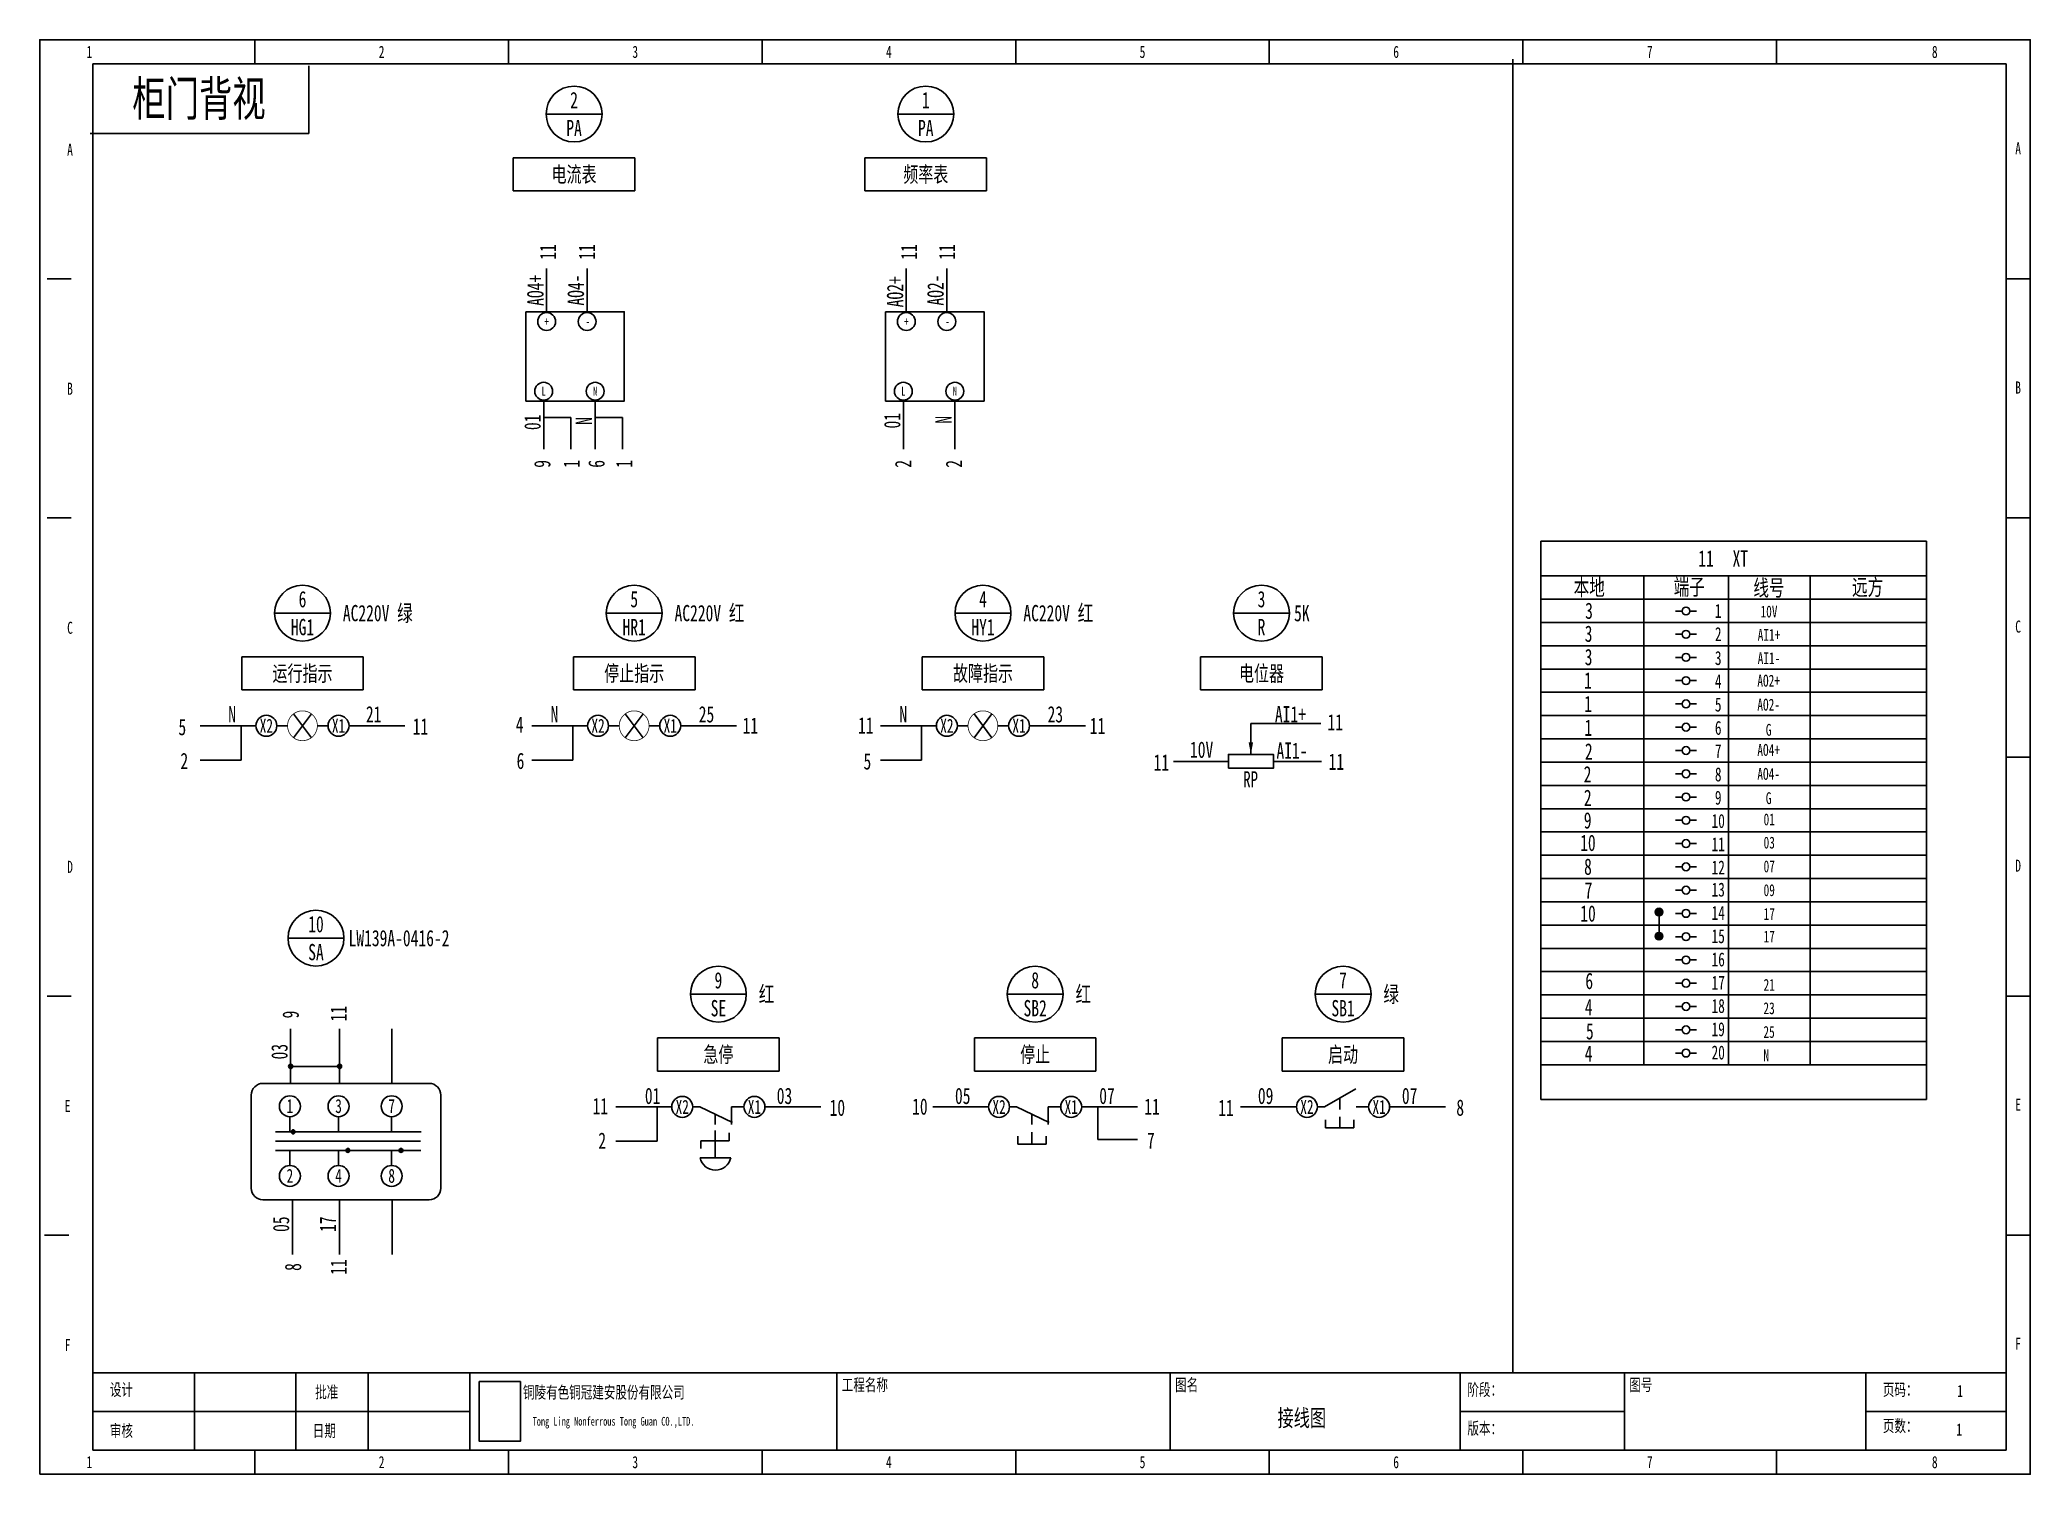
# Model space of a CAD drawing. Header units: millimetres. Extents: x 401220 to 2750366, y -101310 to 943175.
# Drawn here: x 1319143 to 1379762, y 442864 to 486563 of the extents above; entities that cross this region are included whole.
import ezdxf
from ezdxf.enums import TextEntityAlignment as Align

# ---------------------------------------------------------------- set-up
doc = ezdxf.new("R2010")
doc.units = ezdxf.units.MM
doc.linetypes.add('事故照明', pattern=[800, 600, 0, -200, 0])
doc.layers.add('_0', color=7, linetype='Continuous', lineweight=25)
doc.layers.add('BORDER', color=7, linetype='Continuous')
doc.layers.add('TEXT', color=4, linetype='Continuous')
doc.styles.add('IDQSTYLE', font='NSimSun.ttf', dxfattribs={"width": 0.7})
doc.styles.add('标准', font='NSimSun.ttf', dxfattribs={"width": 0.667})

msp = doc.modelspace()

# ---------------------------------------------------------------- texts
at = {"style": 'IDQSTYLE', "width": 0.7}
for s, p in [('1', (1320651.46956, 485900.61949)), ('2', (1329553.02168, 485900.61949)), ('3', (1337277.50907, 485900.61949)), ('4', (1345001.99645, 485900.61949)), ('5', (1352726.48383, 485900.61949)), ('6', (1360450.97121, 485900.61949)), ('7', (1368175.45859, 485900.61949)), ('8', (1376856.31107, 485900.61949)), ('A', (1320062.93719, 482921.17436)), ('A', (1379394.35693, 482957.95763)), ('B', (1320062.93719, 475638.08625)), ('B', (1379394.35693, 475674.86953)), ('C', (1320062.93719, 468354.99815)), ('C', (1379394.35693, 468391.78143)), ('D', (1320062.93719, 461071.91005)), ('D', (1379394.35693, 461108.69332)), ('E', (1319989.37064, 453788.82195)), ('E', (1379394.35693, 453825.60522)), ('F', (1319989.37064, 446505.73385)), ('F', (1379394.35693, 446542.51712)), ('1', (1320651.46956, 442937.75634)), ('2', (1329553.02168, 442937.75634)), ('3', (1337277.50907, 442937.75634)), ('4', (1345001.99645, 442937.75634)), ('5', (1352726.48383, 442937.75634)), ('6', (1360450.97121, 442937.75634)), ('7', (1368175.45859, 442937.75634)), ('8', (1376856.31107, 442937.75634))]:
    msp.add_text(s, height=368.5684, dxfattribs=at).set_placement(p, align=Align.BOTTOM_CENTER)
msp.add_text('柜门背视', height=1063.644581, dxfattribs=at).set_placement((1323992.30748, 484790.98606), align=Align.MIDDLE)
for s, height, p in [('2', 496.36747, (1335414.62609, 484726.52037)), ('1', 496.36747, (1346126.55437, 484726.52037)), ('PA', 496.367471, (1335414.62609, 483875.6047)), ('PA', 496.367471, (1346126.55437, 483875.6047)), ('电流表', 478.640062, (1335414.62609, 482464.68958)), ('频率表', 478.640062, (1346126.55437, 482464.68958)), ('+', 272.16, (1334578.48471, 477979.00211)), ('-', 272.16, (1335833.26203, 477979.00211)), ('+', 272.16, (1345533.31134, 477979.00211)), ('-', 272.16, (1346788.08866, 477979.00211)), ('L', 272.16, (1334489.24047, 475856.15411)), ('N', 272.16, (1336057.8645, 475856.15411)), ('L', 272.16, (1345444.0671, 475856.15411)), ('N', 272.16, (1347012.69113, 475856.15411)), ('XT', 496.367471, (1370933.44346, 470761.09862)), ('11', 496.367471, (1369891.00126, 470763.11909)), ('6', 496.36747, (1327144.13155, 469522.28771)), ('5', 496.36747, (1337245.91747, 469522.28771)), ('4', 496.36747, (1347868.9174, 469522.28771)), ('3', 496.36747, (1356350.0176, 469522.28771)), ('3', 496.36747, (1366325.43448, 469169.27238)), ('1', 425.45783, (1370260.52634, 469165.63166)), ('10V', 361.4625, (1371807.30966, 469146.32055)), ('HG1', 496.367471, (1327144.13155, 468671.37205)), ('HR1', 496.367471, (1337245.91747, 468671.37205)), ('HY1', 496.367471, (1347868.9174, 468671.37205)), ('R', 496.36747, (1356350.0176, 468671.37205)), ('3', 496.36747, (1366313.26413, 468469.80079)), ('2', 425.45783, (1370260.52636, 468456.53527)), ('AI1+', 361.4625, (1371807.30966, 468435.15109)), ('3', 496.36747, (1366313.26413, 467758.16423)), ('运行指示', 478.640062, (1327144.13155, 467260.45692)), ('停止指示', 478.640062, (1337245.91747, 467261.52595)), ('故障指示', 478.640062, (1347868.9174, 467261.52595)), ('电位器', 478.640062, (1356350.0176, 467260.45692)), ('3', 425.45783, (1370260.52585, 467728.96206)), ('AI1-', 361.4625, (1371807.30966, 467723.98163)), ('1', 496.36747, (1366295.02984, 467047.06803)), ('4', 425.45783, (1370260.52587, 467019.86567)), ('AO2+', 361.4625, (1371796.43379, 467038.08875)), ('1', 496.36747, (1366299.85969, 466332.64613)), ('5', 425.45783, (1370260.52588, 466310.76929)), ('@N421', 0.141819, (1370578.89534, 466329.24619)), ('AO2-', 361.4625, (1371796.43379, 466308.17799)), ('5', 496.36747, (1323483.55429, 465625.19188)), ('X2', 425.457833, (1326043.61429, 465664.8033)), ('X1', 425.457833, (1328241.8131, 465664.8033)), ('11', 496.367471, (1330735.82223, 465643.94738)), ('4', 496.36747, (1333756.4429, 465700.38607)), ('X2', 425.457833, (1336145.40022, 465664.8033)), ('X1', 425.457833, (1338343.59902, 465664.8033)), ('11', 496.367471, (1340785.3114, 465670.47897)), ('11', 496.367471, (1344299.21596, 465676.53623)), ('X2', 425.457833, (1346768.40014, 465664.8033)), ('X1', 425.457833, (1348966.59894, 465664.8033)), ('11', 496.367471, (1351356.1347, 465662.49203)), ('11', 496.367471, (1358596.53156, 465770.25144)), ('1', 496.36747, (1366304.85911, 465605.92407)), ('6', 425.45783, (1370260.5259, 465601.6729)), ('G', 361.4625, (1371796.43379, 465541.7717)), ('2', 496.36747, (1366318.62118, 464883.10321)), ('7', 425.45783, (1370260.52592, 464892.57651)), ('AO4+', 361.4625, (1371796.43379, 464929.13001)), ('2', 496.36747, (1323544.07577, 464593.1165)), ('6', 496.36747, (1333782.41596, 464596.57471)), ('5', 496.36747, (1344347.71686, 464582.33521)), ('11', 496.367471, (1353302.87688, 464548.1863)), ('11', 496.367471, (1358631.19928, 464570.61714)), ('2', 496.36747, (1366280.95599, 464186.79035)), ('8', 425.45783, (1370260.52594, 464183.48012)), ('AO4-', 361.4625, (1371796.43379, 464199.21926)), ('2', 496.36747, (1366287.23534, 463471.65816)), ('9', 425.45783, (1370260.52596, 463474.38373)), ('G', 361.4625, (1371796.43379, 463459.01351)), ('9', 496.36747, (1366285.23339, 462782.66488)), ('10', 425.457833, (1370260.52598, 462765.28735)), (' 01', 361.4625, (1371727.98991, 462812.8552)), ('10', 496.367471, (1366292.51919, 462099.07009)), ('11', 425.457833, (1370260.526, 462056.19096)), (' 03', 361.4625, (1371727.98991, 462105.99786)), ('8', 496.36747, (1366293.01694, 461373.24821)), ('12', 425.457833, (1370260.52602, 461347.09457)), (' 07', 361.4625, (1371727.98991, 461381.46949)), ('7', 496.36747, (1366310.05544, 460647.53204)), ('13', 425.457833, (1370260.526, 460674.44781)), (' 09', 361.4625, (1371727.98991, 460656.94112)), ('10', 496.367471, (1366294.98061, 459946.75791)), ('14', 425.457833, (1370260.52602, 459965.35142)), (' 17', 361.4625, (1371727.98991, 459932.41274)), ('10', 496.367471, (1327554.40004, 459621.37201)), ('SA', 496.367471, (1327554.40004, 458770.45634)), ('15', 425.457833, (1370260.526, 459256.2571)), (' 17', 361.4625, (1371727.98991, 459244.25336)), ('16', 425.457833, (1370260.52602, 458547.16071)), ('9', 496.36747, (1339810.24139, 457912.25525)), ('8', 496.36747, (1349458.07181, 457912.25525)), ('7', 496.36747, (1358835.23647, 457912.25525)), ('6', 496.36747, (1366332.37231, 457890.99918)), ('17', 425.457833, (1370260.52607, 457838.06433)), (' 21', 361.4625, (1371727.98991, 457771.63435)), ('SE', 496.367471, (1339810.24139, 457061.33958)), ('SB2', 496.367471, (1349458.07181, 457061.33958)), ('SB1', 496.367471, (1358835.23647, 457061.33958)), ('4', 496.36747, (1366317.75681, 457095.16101)), ('18', 425.457833, (1370260.52609, 457128.96794)), (' 23', 361.4625, (1371723.74942, 457059.94159)), ('5', 496.36747, (1366350.15236, 456359.66802)), ('19', 425.457833, (1370260.52607, 456419.87362)), (' 25', 361.4625, (1371723.74942, 456338.52427)), ('急停', 478.640062, (1339810.24139, 455650.42446)), ('停止', 478.640062, (1349458.07181, 455650.42446)), ('启动', 478.640062, (1358835.23647, 455650.42446)), ('4', 496.36747, (1366312.79128, 455680.10412)), ('20', 425.457833, (1370260.52609, 455710.77723)), ('N', 361.4625, (1371723.74942, 455626.23891)), ('11', 496.367471, (1336214.75068, 454080.13338)), ('X2', 425.457833, (1338709.72413, 454054.77084)), ('X1', 425.457833, (1340907.92293, 454054.77084)), ('10', 496.367471, (1343432.71423, 454029.76485)), ('10', 496.367471, (1345947.35209, 454065.03188)), ('X2', 425.457833, (1348357.55456, 454054.77084)), ('X1', 425.457833, (1350555.75336, 454054.77084)), ('11', 496.367471, (1353016.84899, 454060.83123)), ('11', 496.367471, (1355267.63119, 454026.65602)), ('X2', 425.457833, (1357734.71922, 454054.77084)), ('X1', 425.457833, (1359932.91802, 454054.77084)), ('8', 496.36747, (1362402.355, 454032.1575)), ('2', 496.36747, (1336271.6079, 453025.36012)), ('7', 496.36747, (1352981.45768, 453029.036)), ('接线图', 515.995757, (1357578.40376, 444578.18734))]:
    msp.add_text(s, height=height, dxfattribs=at).set_placement(p, align=Align.MIDDLE_CENTER)
for s, height, rotation, p in [('11', 496.367471, 89.9999984585, (1334864.90791, 480100.51466)), ('11', 496.367471, 89.9999984585, (1336050.60105, 480100.51466)), ('11', 496.367471, 89.9999984585, (1345863.29073, 480100.51466)), ('11', 496.367471, 89.9999984585, (1347021.16436, 480100.51466)), ('AO4+', 496.367471, 89.9999984585, (1334484.20438, 478930.61342)), ('AO4-', 496.367471, 89.9999984585, (1335717.2724, 478938.74758)), ('AO2+', 496.367471, 89.9999984585, (1345439.03101, 478885.66163)), ('AO2-', 496.367471, 89.9999984585, (1346672.09903, 478938.74758)), ('01', 496.367471, 89.9999984585, (1334394.96014, 474909.63835)), ('N', 496.36747, 89.9999984585, (1335963.58417, 474949.97221)), ('01', 496.367471, 89.9999984585, (1345349.78676, 474957.78749)), ('N', 496.36747, 89.9999984585, (1346918.41079, 474986.35338)), ('9', 496.36747, 89.9999984585, (1334693.02163, 473643.6729)), ('1', 496.36747, 89.9999984585, (1335585.60894, 473643.6729)), ('6', 496.36747, 89.9999984585, (1336344.23485, 473643.6729)), ('1', 496.36747, 89.9999984585, (1337186.68577, 473643.6729)), ('2', 496.36747, 89.9999984585, (1345683.82875, 473643.6729)), ('2', 496.36747, 89.9999984585, (1347232.78912, 473643.6729)), ('本地', 496.367471, 359.9999984659, (1366332.53725, 469634.50419)), ('端子', 496.367471, 359.9999984659, (1369377.86841, 469648.44619)), ('线号', 496.367471, 359.9999984659, (1371805.06587, 469620.25577)), ('远方', 496.367471, 359.9999984659, (1374812.33564, 469639.11748)), ('03', 496.367471, 89.9999984585, (1326689.04107, 455736.39248)), ('01', 496.367471, 359.9999984659, (1337807.6288, 454142.41583)), ('03', 496.367471, 359.9999984659, (1341822.64124, 454142.41583)), ('05', 496.367471, 359.9999984659, (1347251.577, 454142.41583)), ('07', 496.367471, 359.9999984659, (1351645.71417, 454142.41583)), ('09', 496.367471, 359.9999984659, (1356477.30372, 454142.41583)), ('07', 496.367471, 359.9999984659, (1360863.26904, 454142.41583)), ('05', 496.367471, 89.9999984585, (1326738.06049, 450480.82111)), ('17', 496.367471, 89.9999984585, (1328163.62473, 450480.82111))]:
    msp.add_text(s, height=height, rotation=rotation, dxfattribs=at).set_placement(p, align=Align.CENTER)
for s, height, p in [(' AC220V 绿', 496.367471, (1328136.86649, 469096.82988)), (' AC220V 红', 496.367471, (1338238.65241, 469096.82988)), (' AC220V 红', 496.367471, (1348861.65234, 469096.82988)), ('5K', 496.367471, (1357342.75254, 469096.82988)), ('LW139A-0416-2', 496.3674713, (1328547.13498, 459195.91417)), (' 红', 496.367471, (1340802.97633, 457486.79742)), (' 红', 496.367471, (1350450.80676, 457486.79742)), (' 绿', 496.367471, (1359827.97142, 457486.79742))]:
    msp.add_text(s, height=height, dxfattribs=at).set_placement(p, align=Align.MIDDLE_LEFT)
for s, height, p in [('N', 496.36747, (1325002.29092, 465766.63601)), ('21', 496.367471, (1329310.70743, 465766.63601)), ('N', 496.36747, (1334817.3024, 465766.63601)), ('25', 496.367471, (1339448.36876, 465766.63601)), ('N', 496.36747, (1345440.30233, 465766.63601)), ('23', 496.367471, (1350071.36868, 465766.63601)), ('AI1+', 496.367471, (1357232.25622, 465766.63601)), ('10V', 496.367471, (1354527.71953, 464688.59128)), ('AI1-', 496.367471, (1357279.60299, 464659.01897)), ('1', 425.45783, (1326760.02889, 453868.20734)), ('3', 425.45783, (1328241.83404, 453868.20734)), ('7', 425.45783, (1329859.13111, 453868.20734)), ('2', 425.45783, (1326760.02889, 451741.64136)), ('4', 425.45783, (1328241.83404, 451741.64136)), ('8', 425.45783, (1329859.13111, 451741.64136)), ('1', 368.5684, (1377628.75981, 445218.31928)), ('1', 368.5684, (1377599.35878, 444041.25454))]:
    msp.add_text(s, height=height, dxfattribs=at).set_placement(p, align=Align.CENTER)
for s, height, p in [('11', 496.367471, (1328241.16707, 456896.52736)), ('9', 496.36747, (1326781.48511, 456867.86783)), ('8', 496.36747, (1326854.26108, 449175.1009)), ('11', 496.367471, (1328241.16707, 449175.1009))]:
    msp.add_text(s, height=height, rotation=90, dxfattribs=at).set_placement(p, align=Align.MIDDLE_CENTER)
for s, p in [('设计', (1321276.78521, 445144.75274)), ('批准', (1327529.94166, 445071.18619)), ('工程名称', (1343567.44879, 445291.88583)), ('图名', (1353719.6322, 445291.88583)), ('阶段：', (1362621.18433, 445144.75274)), ('图号', (1367550.14294, 445291.88583)), ('页码：', (1375274.63032, 445144.75274)), ('审核', (1321276.78521, 443894.12145)), ('日期', (1327456.37511, 443894.12145)), ('版本：', (1362621.18433, 443967.68799)), ('页数：', (1375274.63032, 444041.25454))]:
    msp.add_text(s, height=368.568398, dxfattribs=at).set_placement(p, align=Align.BOTTOM_LEFT)
for s, height, p in [('铜陵有色铜冠建安股份有限公司', 368.5683979, (1333858.27021, 445544.1488)), ('Tong Ling Nonferrous Tong Guan CO.,LTD.', 265.3692465, (1334152.53639, 444608.42353))]:
    msp.add_text(s, height=height, dxfattribs=at).set_placement(p, align=Align.TOP_LEFT)
at = {"layer": 'TEXT', "color": 7, "ltscale": 100, "style": '标准', "width": 0.667}
msp.add_text('RP', height=495, dxfattribs=at).set_placement((1355796.52392, 463785.51288))

# ---------------------------------------------------------------- hatches: boundary and pattern name
msp.add_hatch(color=7).paths.add_polyline_path([(1356094.90845, 465157.90081), (1356027.44246, 464789.35291), (1355959.97648, 465157.90081)])
h = msp.add_hatch(color=256)
h.dxf.hatch_style = 1
h.paths.add_polyline_path([(1368572.99066, 459990.25757, 1), (1368342.02382, 459990.25757, 1)])
h = msp.add_hatch(color=256)
h.dxf.hatch_style = 1
h.paths.add_polyline_path([(1368572.99066, 459255.23335, 1), (1368342.02382, 459255.23335, 1)])
h = msp.add_hatch(color=256)
h.dxf.hatch_style = 1
h.paths.add_polyline_path([(1326846.43908, 455285.98039, 0.4142135624), (1326783.3214, 455349.09807), (1326783.3214, 455222.86271, 0.4142135624)])
h.paths.add_polyline_path([(1326783.3214, 455349.09807, 0.4142135624), (1326720.20372, 455285.98039, 0.4142135624), (1326783.3214, 455222.86271)])
h = msp.add_hatch(color=256)
h.dxf.hatch_style = 1
h.paths.add_polyline_path([(1328335.09281, 455285.98039, 0.4142135624), (1328271.97513, 455349.09807), (1328271.97513, 455222.86271, 0.4142135624)])
h.paths.add_polyline_path([(1328271.97513, 455349.09807, 0.4142135624), (1328208.85745, 455285.98039, 0.4142135624), (1328271.97513, 455222.86271)])
h = msp.add_hatch(color=256)
h.dxf.hatch_style = 1
h.paths.add_polyline_path([(1326920.42676, 453293.79193, 1), (1326797.40407, 453293.79193)])
h.paths.add_polyline_path([(1326797.40407, 453293.79193, 1), (1326920.42676, 453293.79193)])
h = msp.add_hatch(color=256)
h.dxf.hatch_style = 1
h.paths.add_polyline_path([(1328465.10695, 452726.51482), (1328588.12964, 452726.51482, 1)])
h.paths.add_polyline_path([(1328588.12964, 452726.51482), (1328465.10695, 452726.51482, 1)])
h = msp.add_hatch(color=256)
h.dxf.hatch_style = 1
h.paths.add_polyline_path([(1330082.40401, 452726.51482), (1330205.42671, 452726.51482, 1)])
h.paths.add_polyline_path([(1330205.42671, 452726.51482), (1330082.40401, 452726.51482, 1)])

# ---------------------------------------------------------------- linework, layer by layer
at = {"ltscale": 4}
for p, q in [((1325690.77799, 485827.05294), (1325690.77799, 486562.71841)), ((1333415.26537, 485827.05294), (1333415.26537, 486562.71841)), ((1341139.75276, 485827.05294), (1341139.75276, 486562.71841)), ((1348864.24014, 485827.05294), (1348864.24014, 486562.71841)), ((1356588.72752, 485827.05294), (1356588.72752, 486562.71841)), ((1364313.2149, 485827.05294), (1364313.2149, 486562.71841)), ((1372037.70228, 485827.05294), (1372037.70228, 486562.71841)), ((1319364.055, 479279.63031), (1320099.72046, 479279.63031)), ((1379026.52419, 479279.63031), (1379762.18966, 479279.63031)), ((1319364.055, 471996.5422), (1320099.72046, 471996.5422)), ((1379026.52419, 471996.5422), (1379762.18966, 471996.5422)), ((1369160.61233, 469160.11859), (1368961.26219, 469160.11859)), ((1369399.8325, 469160.11859), (1369599.18264, 469160.11859)), ((1369160.61235, 468451.0222), (1368961.26221, 468451.0222)), ((1369399.83251, 468451.0222), (1369599.18266, 468451.0222)), ((1369160.61233, 467748.69285), (1368961.26219, 467748.69285)), ((1369399.8325, 467748.69285), (1369599.18264, 467748.69285)), ((1369160.61235, 467039.59647), (1368961.26221, 467039.59647)), ((1369399.83251, 467039.59647), (1369599.18266, 467039.59647)), ((1369160.61237, 466330.50008), (1368961.26223, 466330.50008)), ((1369399.83253, 466330.50008), (1369599.18267, 466330.50008)), ((1369160.61233, 465621.40369), (1368961.26219, 465621.40369)), ((1369160.61233, 465621.40369), (1368961.26219, 465621.40369)), ((1369399.8325, 465621.40369), (1369599.18264, 465621.40369)), ((1369399.8325, 465621.40369), (1369599.18264, 465621.40369)), ((1369160.61235, 464912.3073), (1368961.26221, 464912.3073)), ((1369399.83251, 464912.3073), (1369599.18266, 464912.3073)), ((1379026.52419, 464713.4541), (1379762.18966, 464713.4541)), ((1369160.61237, 464203.21092), (1368961.26223, 464203.21092)), ((1369399.83253, 464203.21092), (1369599.18267, 464203.21092)), ((1369160.61233, 463494.11453), (1368961.26219, 463494.11453)), ((1369399.8325, 463494.11453), (1369599.18264, 463494.11453)), ((1369160.61233, 462785.01814), (1368961.26219, 462785.01814)), ((1369399.8325, 462785.01814), (1369599.18264, 462785.01814)), ((1369160.61242, 462075.92175), (1368961.26228, 462075.92175)), ((1369399.83259, 462075.92175), (1369599.18273, 462075.92175)), ((1369160.61233, 461366.82537), (1368961.26219, 461366.82537)), ((1369399.8325, 461366.82537), (1369599.18264, 461366.82537)), ((1369160.61235, 460657.72691), (1368961.26221, 460657.72691)), ((1369399.83251, 460657.72691), (1369599.18266, 460657.72691)), ((1369160.61237, 459948.63052), (1368961.26223, 459948.63052)), ((1369399.83253, 459948.63052), (1369599.18267, 459948.63052)), ((1369160.61235, 459239.5362), (1368961.26221, 459239.5362)), ((1369399.83251, 459239.5362), (1369599.18266, 459239.5362)), ((1369160.61237, 458530.43981), (1368961.26223, 458530.43981)), ((1369399.83253, 458530.43981), (1369599.18267, 458530.43981)), ((1369160.61242, 457821.34343), (1368961.26228, 457821.34343)), ((1369399.83259, 457821.34343), (1369599.18273, 457821.34343)), ((1319364.055, 457430.366), (1320099.72046, 457430.366)), ((1369160.61244, 457112.24704), (1368961.2623, 457112.24704)), ((1369399.83261, 457112.24704), (1369599.18275, 457112.24704)), ((1379026.52419, 457430.366), (1379762.18966, 457430.366)), ((1369160.61242, 456403.15272), (1368961.26228, 456403.15272)), ((1369399.83259, 456403.15272), (1369599.18273, 456403.15272)), ((1369160.61244, 455694.05633), (1368961.2623, 455694.05633)), ((1369399.83261, 455694.05633), (1369599.18275, 455694.05633)), ((1319290.48845, 450147.2779), (1320026.15392, 450147.2779)), ((1379026.52419, 450147.2779), (1379762.18966, 450147.2779)), ((1320761.81938, 445953.98475), (1379026.52419, 445953.98475)), ((1323851.61433, 445953.98475), (1323851.61433, 443599.85526)), ((1326941.40928, 445953.98475), (1326941.40928, 443599.85526)), ((1329148.40568, 445953.98475), (1329148.40568, 443599.85526)), ((1332238.20063, 445953.98475), (1332238.20063, 443599.85526)), ((1343420.3157, 445953.98475), (1343420.3157, 443599.85526)), ((1353572.49911, 445953.98475), (1353572.49911, 443599.85526)), ((1362400.48469, 445953.98475), (1362400.48469, 443599.85526)), ((1367403.00985, 445953.98475), (1367403.00985, 443599.85526)), ((1374759.6645, 445953.98475), (1374759.6645, 443599.85526)), ((1320761.81938, 444776.92001), (1332238.20063, 444776.92001)), ((1362400.48469, 444776.92001), (1367403.00985, 444776.92001)), ((1374759.6645, 444776.92001), (1379026.52419, 444776.92001)), ((1325690.77799, 442864.1898), (1325690.77799, 443599.85526)), ((1333415.26537, 442864.1898), (1333415.26537, 443599.85526)), ((1341139.75276, 442864.1898), (1341139.75276, 443599.85526)), ((1348864.24014, 442864.1898), (1348864.24014, 443599.85526)), ((1356588.72752, 442864.1898), (1356588.72752, 443599.85526)), ((1364313.2149, 442864.1898), (1364313.2149, 443599.85526)), ((1372037.70228, 442864.1898), (1372037.70228, 443599.85526))]:
    msp.add_line(p, q, dxfattribs=at)
for p, q in [((1328959.17933, 485827.05294), (1320761.81938, 485827.05294)), ((1364010.03793, 485974.74498), (1364010.03793, 445953.98475)), ((1334563.71042, 484301.06253), (1336265.54175, 484301.06253)), ((1345275.6387, 484301.06253), (1346977.47003, 484301.06253)), ((1320673.52769, 483709.30157), (1327333.71635, 483709.30157)), ((1333562.16283, 482970.52803), (1337267.08935, 482970.52803)), ((1333562.16283, 481960.98918), (1333562.16283, 482970.52803)), ((1337267.08935, 482970.52803), (1337267.08935, 481960.98918)), ((1344274.09111, 482970.52803), (1347979.01763, 482970.52803)), ((1344274.09111, 481960.98918), (1344274.09111, 482970.52803)), ((1347979.01763, 482970.52803), (1347979.01763, 481960.98918)), ((1337267.08935, 481960.98918), (1333562.16283, 481960.98918)), ((1347979.01763, 481960.98918), (1344274.09111, 481960.98918)), ((1334578.48471, 478278.37811), (1334578.48471, 479597.83713)), ((1335811.55273, 478278.37811), (1335811.55273, 479597.83713)), ((1345533.31134, 478278.37811), (1345533.31134, 479597.83713)), ((1346766.37936, 478278.37811), (1346766.37936, 479597.83713)), ((1335811.55273, 478278.37811), (1335811.55273, 479161.38611)), ((1346766.37936, 478278.37811), (1346766.37936, 479161.38611)), ((1334489.24047, 475556.77811), (1334489.24047, 475254.37811)), ((1334489.24047, 474237.31909), (1334489.24047, 475556.77811)), ((1334489.24047, 474095.39175), (1334489.24047, 475414.85077)), ((1336057.8645, 475556.77811), (1336057.8645, 475060.84211)), ((1336057.8645, 474237.31909), (1336057.8645, 475556.77811)), ((1336057.8645, 474095.39175), (1336057.8645, 475414.85077)), ((1345444.0671, 475556.77811), (1345444.0671, 475254.37811)), ((1345444.0671, 474237.31909), (1345444.0671, 475556.77811)), ((1345444.0671, 474095.39175), (1345444.0671, 475414.85077)), ((1347012.69113, 475556.77811), (1347012.69113, 475060.84211)), ((1347012.69113, 474237.31909), (1347012.69113, 475556.77811)), ((1347012.69113, 474095.39175), (1347012.69113, 475414.85077)), ((1334489.24047, 475060.84211), (1335320.49232, 475060.84211)), ((1335320.49232, 475060.84211), (1335320.49232, 474095.39175)), ((1336057.8645, 475060.84211), (1336889.11635, 475060.84211)), ((1336889.11635, 475060.84211), (1336889.11635, 474095.39175)), ((1364854.09138, 471292.92091), (1364854.09141, 470229.27633)), ((1364854.09138, 471292.92091), (1376199.63359, 471292.92091)), ((1365260.67234, 471292.92091), (1376606.21454, 471292.92091)), ((1376606.21454, 471292.92091), (1376606.21457, 470229.27633)), ((1364854.09141, 470229.27633), (1376606.21457, 470229.27633)), ((1364854.09141, 470229.27633), (1364854.09143, 469520.17994)), ((1367991.01864, 470229.27633), (1367991.01866, 469520.17994)), ((1370578.89526, 470229.27633), (1370578.89528, 469520.17994)), ((1373061.9, 470229.27633), (1373061.90002, 469520.17994)), ((1376606.21457, 470229.27633), (1376606.21459, 469520.17994)), ((1364854.09196, 469520.17985), (1364854.09198, 468811.08347)), ((1364854.09196, 469520.17985), (1364854.09198, 468811.08347)), ((1364854.09196, 469520.17985), (1376199.63416, 469520.17985)), ((1365260.67292, 469520.17985), (1376606.21512, 469520.17985)), ((1367991.01921, 469520.17985), (1367991.01923, 468811.08347)), ((1370578.89583, 469520.17985), (1370578.89585, 468811.08347)), ((1373060.73318, 469520.17985), (1373060.7332, 468811.08347)), ((1376606.21512, 469520.17985), (1376606.21514, 468811.08347)), ((1376606.21512, 469520.17985), (1376606.21514, 468811.08347)), ((1326293.21588, 469096.82988), (1327995.04721, 469096.82988)), ((1336395.00181, 469096.82988), (1338096.83314, 469096.82988)), ((1347018.00173, 469096.82988), (1348719.83306, 469096.82988)), ((1355499.10193, 469096.82988), (1357200.93326, 469096.82988)), ((1364854.09198, 468811.08347), (1364854.092, 468101.98708)), ((1364854.09198, 468811.08347), (1364854.092, 468101.98708)), ((1364854.09198, 468811.08347), (1376199.63418, 468811.08347)), ((1365260.67294, 468811.08347), (1376606.21514, 468811.08347)), ((1367991.01923, 468811.08347), (1367991.01924, 468101.98708)), ((1370578.89585, 468811.08347), (1370578.89587, 468101.98708)), ((1373060.7332, 468811.08347), (1373060.73322, 468101.98708)), ((1376606.21514, 468811.08347), (1376606.21516, 468101.98708)), ((1376606.21514, 468811.08347), (1376606.21516, 468101.98708)), ((1364854.09143, 468101.98716), (1364854.09145, 467392.89078)), ((1364854.09143, 468101.98716), (1364854.09145, 467392.89078)), ((1364854.09143, 468101.98716), (1376199.63363, 468101.98716)), ((1364854.092, 468101.98708), (1376199.6342, 468101.98708)), ((1365260.67239, 468101.98716), (1376606.21459, 468101.98716)), ((1365260.67296, 468101.98708), (1376606.21516, 468101.98708)), ((1367991.01868, 468101.98716), (1367991.0187, 467392.89078)), ((1370578.8953, 468101.98716), (1370578.89532, 467392.89078)), ((1373060.73265, 468101.98716), (1373060.73267, 467392.89078)), ((1376606.21459, 468101.98716), (1376606.21461, 467392.89078)), ((1376606.21459, 468101.98716), (1376606.21461, 467392.89078)), ((1325291.66829, 467766.29537), (1328996.59481, 467766.29537)), ((1325291.66829, 466756.75652), (1325291.66829, 467766.29537)), ((1328996.59481, 467766.29537), (1328996.59481, 466756.75652)), ((1335393.45421, 467766.29537), (1339098.38073, 467766.29537)), ((1335393.45421, 466756.75652), (1335393.45421, 467766.29537)), ((1339098.38073, 467766.29537), (1339098.38073, 466756.75652)), ((1346016.45414, 467766.29537), (1349721.38066, 467766.29537)), ((1346016.45414, 466756.75652), (1346016.45414, 467766.29537)), ((1349721.38066, 467766.29537), (1349721.38066, 466756.75652)), ((1354497.55433, 467766.29537), (1358202.48086, 467766.29537)), ((1354497.55433, 466756.75652), (1354497.55433, 467766.29537)), ((1358202.48086, 467766.29537), (1358202.48086, 466756.75652)), ((1364854.09145, 467392.89078), (1364854.09147, 466683.79439)), ((1364854.09145, 467392.89078), (1364854.09147, 466683.79439)), ((1364854.09145, 467392.89078), (1376199.63365, 467392.89078)), ((1365260.67241, 467392.89078), (1376606.21461, 467392.89078)), ((1367991.0187, 467392.89078), (1367991.01872, 466683.79439)), ((1370578.89532, 467392.89078), (1370578.89534, 466683.79439)), ((1373060.73267, 467392.89078), (1373060.73269, 466683.79439)), ((1376606.21461, 467392.89078), (1376606.21463, 466683.79439)), ((1376606.21461, 467392.89078), (1376606.21463, 466683.79439)), ((1328996.59481, 466756.75652), (1325291.66829, 466756.75652)), ((1339098.38073, 466756.75652), (1335393.45421, 466756.75652)), ((1349721.38066, 466756.75652), (1346016.45414, 466756.75652)), ((1358202.48086, 466756.75652), (1354497.55433, 466756.75652)), ((1364854.09147, 466683.79439), (1364854.09149, 465974.698)), ((1364854.09147, 466683.79439), (1364854.09149, 465974.698)), ((1364854.09147, 466683.79439), (1376199.63367, 466683.79439)), ((1365260.67243, 466683.79439), (1376606.21463, 466683.79439)), ((1367991.01872, 466683.79439), (1367991.01873, 465974.698)), ((1370578.89534, 466683.79439), (1370578.89535, 465974.698)), ((1373060.73269, 466683.79439), (1373060.73271, 465974.698)), ((1376606.21463, 466683.79439), (1376606.21465, 465974.698)), ((1376606.21463, 466683.79439), (1376606.21465, 465974.698)), ((1325725.93877, 465664.80319), (1324024.10744, 465664.80319)), ((1325275.87982, 465664.80319), (1325275.87982, 464614.99455)), ((1326362.70767, 465664.8033), (1326575.43678, 465664.80336)), ((1326575.43678, 465664.80336), (1326688.8922, 465664.80336)), ((1326870.42087, 466027.86071), (1327415.0069, 465301.74601)), ((1327596.53557, 465664.80336), (1327709.991, 465664.80336)), ((1327709.991, 465664.80336), (1327922.71972, 465664.8033)), ((1328562.32432, 465664.80319), (1330264.15565, 465664.80319)), ((1335827.7247, 465664.80319), (1334125.89337, 465664.80319)), ((1335377.66574, 465664.80319), (1335377.66574, 464614.99455)), ((1336464.49359, 465664.8033), (1336677.2227, 465664.80336)), ((1336677.2227, 465664.80336), (1336790.67812, 465664.80336)), ((1336972.2068, 466027.86071), (1337516.79282, 465301.74601)), ((1337698.3215, 465664.80336), (1337811.77692, 465664.80336)), ((1337811.77692, 465664.80336), (1338024.50564, 465664.8033)), ((1338664.11025, 465664.80319), (1340365.94158, 465664.80319)), ((1346450.72462, 465664.80319), (1344748.89329, 465664.80319)), ((1346000.66567, 465664.80319), (1346000.66567, 464614.99455)), ((1347087.49352, 465664.8033), (1347300.22262, 465664.80336)), ((1347300.22262, 465664.80336), (1347413.67805, 465664.80336)), ((1347595.20672, 466027.86071), (1348139.79275, 465301.74601)), ((1348321.32142, 465664.80336), (1348434.77684, 465664.80336)), ((1348434.77684, 465664.80336), (1348647.50557, 465664.8033)), ((1349287.11017, 465664.80319), (1350988.9415, 465664.80319)), ((1356027.44246, 465735.7073), (1358157.6526, 465735.7073)), ((1364854.09149, 465974.698), (1364854.09151, 465265.60161)), ((1364854.09149, 465974.698), (1364854.09151, 465265.60161)), ((1364854.09149, 465974.698), (1376199.63369, 465974.698)), ((1365260.67245, 465974.698), (1376606.21465, 465974.698)), ((1367991.01873, 465974.698), (1367991.01875, 465265.60161)), ((1370578.89535, 465974.698), (1370578.89537, 465265.60161)), ((1373060.73271, 465974.698), (1373060.73273, 465265.60161)), ((1376606.21465, 465974.698), (1376606.21467, 465265.60161)), ((1376606.21465, 465974.698), (1376606.21467, 465265.60161)), ((1364854.09151, 465265.60161), (1364854.09153, 464556.50523)), ((1364854.09151, 465265.60161), (1364854.09153, 464556.50523)), ((1364854.09151, 465265.60161), (1376199.63371, 465265.60161)), ((1365260.67247, 465265.60161), (1376606.21467, 465265.60161)), ((1367991.01875, 465265.60161), (1367991.01877, 464556.50523)), ((1370578.89537, 465265.60161), (1370578.89539, 464556.50523)), ((1373060.73273, 465265.60161), (1373060.73275, 464556.50523)), ((1376606.21467, 465265.60161), (1376606.21469, 464556.50523)), ((1376606.21467, 465265.60161), (1376606.21469, 464556.50523)), ((1325275.87982, 464614.99455), (1324024.10744, 464614.99455)), ((1335377.66574, 464614.99455), (1334125.89337, 464614.99455)), ((1346000.66567, 464614.99455), (1344748.89329, 464614.99455)), ((1364854.09153, 464556.50523), (1364854.09155, 463847.40884)), ((1364854.09153, 464556.50523), (1364854.09155, 463847.40884)), ((1364854.09153, 464556.50523), (1376199.63373, 464556.50523)), ((1365260.67249, 464556.50523), (1376606.21469, 464556.50523)), ((1367991.01877, 464556.50523), (1367991.01879, 463847.40884)), ((1370578.89539, 464556.50523), (1370578.89541, 463847.40884)), ((1373060.73275, 464556.50523), (1373060.73277, 463847.40884)), ((1376606.21469, 464556.50523), (1376606.21471, 463847.40884)), ((1376606.21469, 464556.50523), (1376606.21471, 463847.40884)), ((1364854.09155, 463847.40884), (1364854.09157, 463138.31245)), ((1364854.09155, 463847.40884), (1364854.09157, 463138.31245)), ((1364854.09155, 463847.40884), (1376199.63375, 463847.40884)), ((1365260.6725, 463847.40884), (1376606.21471, 463847.40884)), ((1367991.01879, 463847.40884), (1367991.01881, 463138.31245)), ((1370578.89541, 463847.40884), (1370578.89543, 463138.31245)), ((1373060.73277, 463847.40884), (1373060.73279, 463138.31245)), ((1376606.21471, 463847.40882), (1376606.21473, 463138.31243)), ((1364854.09157, 463138.31245), (1364854.09158, 462429.21606)), ((1364854.09157, 463138.31245), (1364854.09158, 462429.21606)), ((1364854.09157, 463138.31245), (1376199.63377, 463138.31245)), ((1365260.67252, 463138.31245), (1376606.21473, 463138.31245)), ((1367991.01881, 463138.31245), (1367991.01883, 462429.21606)), ((1370578.89543, 463138.31245), (1370578.89545, 462429.21606)), ((1373060.73279, 463138.31245), (1373060.73281, 462429.21606)), ((1376606.21473, 463138.31243), (1376606.21474, 462429.21604)), ((1364854.09158, 462429.21606), (1364854.0916, 461720.11968)), ((1364854.09158, 462429.21606), (1364854.0916, 461720.11968)), ((1364854.09158, 462429.21606), (1376199.63379, 462429.21606)), ((1365260.67254, 462429.21606), (1376606.21474, 462429.21606)), ((1367991.01883, 462429.21606), (1367991.01885, 461720.11968)), ((1370578.89545, 462429.21606), (1370578.89547, 461720.11968)), ((1373060.73281, 462429.21606), (1373060.73283, 461720.11968)), ((1376606.21474, 462429.21606), (1376606.21476, 461720.11968)), ((1376606.21474, 462429.21606), (1376606.21476, 461720.11968)), ((1364854.0916, 461720.11968), (1364854.09162, 461011.02329)), ((1364854.0916, 461720.11968), (1364854.09162, 461011.02329)), ((1364854.0916, 461720.11968), (1376199.6338, 461720.11968)), ((1365260.67256, 461720.11968), (1376606.21476, 461720.11968)), ((1367991.01885, 461720.11968), (1367991.01887, 461011.02329)), ((1370578.89547, 461720.11968), (1370578.89549, 461011.02329)), ((1373060.73283, 461720.11968), (1373060.73284, 461011.02329)), ((1376606.21476, 461720.11968), (1376606.21478, 461011.02329)), ((1376606.21476, 461720.11968), (1376606.21478, 461011.02329)), ((1364854.09162, 461011.02122), (1364854.09164, 460301.92483)), ((1364854.09162, 461011.02122), (1364854.09164, 460301.92483)), ((1364854.09162, 461011.02122), (1376199.63382, 461011.02122)), ((1365260.67258, 461011.02122), (1376606.21478, 461011.02122)), ((1367991.01887, 461011.02122), (1367991.01889, 460301.92483)), ((1370578.89549, 461011.02122), (1370578.89551, 460301.92483)), ((1373060.73284, 461011.02122), (1373060.73286, 460301.92483)), ((1376606.21478, 461011.02122), (1376606.2148, 460301.92483)), ((1376606.21478, 461011.02122), (1376606.2148, 460301.92483)), ((1364854.09164, 460301.92483), (1364854.09166, 459592.82844)), ((1364854.09164, 460301.92483), (1364854.09166, 459592.82844)), ((1364854.09164, 460301.92483), (1376199.63384, 460301.92483)), ((1365260.6726, 460301.92483), (1376606.2148, 460301.92483)), ((1367991.01889, 460301.92483), (1367991.01891, 459592.82844)), ((1370578.89551, 460301.92483), (1370578.89553, 459592.82844)), ((1373060.73286, 460301.92483), (1373060.73288, 459592.82844)), ((1376606.2148, 460301.92483), (1376606.21482, 459592.82844)), ((1376606.2148, 460301.92483), (1376606.21482, 459592.82844)), ((1364854.09162, 459592.83051), (1364854.09164, 458883.73413)), ((1364854.09162, 459592.83051), (1364854.09164, 458883.73413)), ((1364854.09162, 459592.83051), (1376199.63382, 459592.83051)), ((1364854.09166, 459592.82844), (1376199.63386, 459592.82844)), ((1365260.67258, 459592.83051), (1376606.21478, 459592.83051)), ((1365260.67262, 459592.82844), (1376606.21482, 459592.82844)), ((1367991.01887, 459592.83051), (1367991.01889, 458883.73413)), ((1368457.50724, 459990.25757), (1368457.50724, 459255.23335)), ((1370578.89549, 459592.83051), (1370578.89551, 458883.73413)), ((1373060.73284, 459592.83051), (1373060.73286, 458883.73413)), ((1376606.21478, 459592.83051), (1376606.2148, 458883.73413)), ((1376606.21478, 459592.83051), (1376606.2148, 458883.73413)), ((1326703.48438, 459195.91417), (1328405.31571, 459195.91417)), ((1364854.09164, 458883.73413), (1364854.09166, 458174.63774)), ((1364854.09164, 458883.73413), (1364854.09166, 458174.63774)), ((1364854.09164, 458883.73413), (1376199.63384, 458883.73413)), ((1365260.6726, 458883.73413), (1376606.2148, 458883.73413)), ((1367991.01889, 458883.73413), (1367991.01891, 458174.63774)), ((1370578.89551, 458883.73413), (1370578.89553, 458174.63774)), ((1373060.73286, 458883.73413), (1373060.73288, 458174.63774)), ((1376606.2148, 458883.73413), (1376606.21482, 458174.63774)), ((1376606.2148, 458883.73413), (1376606.21482, 458174.63774)), ((1364854.09166, 458174.63774), (1376199.63386, 458174.63774)), ((1364854.0917, 458174.63774), (1364854.09172, 457465.54135)), ((1364854.0917, 458174.63774), (1364854.09172, 457465.54135)), ((1364854.0917, 458174.63774), (1376199.6339, 458174.63774)), ((1365260.67262, 458174.63774), (1376606.21482, 458174.63774)), ((1365260.67266, 458174.63774), (1376606.21486, 458174.63774)), ((1367991.01894, 458174.63774), (1367991.01896, 457465.54135)), ((1370578.89556, 458174.63774), (1370578.89558, 457465.54135)), ((1373060.73292, 458174.63774), (1373060.73294, 457465.54135)), ((1376606.21486, 458174.63774), (1376606.21488, 457465.54135)), ((1376606.21486, 458174.63774), (1376606.21488, 457465.54135)), ((1338959.32572, 457486.79742), (1340661.15705, 457486.79742)), ((1348607.15615, 457486.79742), (1350308.98748, 457486.79742)), ((1357984.32081, 457486.79742), (1359686.15214, 457486.79742)), ((1364854.09172, 457465.54135), (1364854.09174, 456756.44496)), ((1364854.09172, 457465.54135), (1364854.09174, 456756.44496)), ((1364854.09172, 457465.54135), (1376199.63392, 457465.54135)), ((1365260.67268, 457465.54135), (1376606.21488, 457465.54135)), ((1367991.01896, 457465.54135), (1367991.01898, 456756.44496)), ((1370578.89558, 457465.54135), (1370578.8956, 456756.44496)), ((1373060.73294, 457465.54135), (1373060.73296, 456756.44496)), ((1376606.21488, 457465.54135), (1376606.2149, 456756.44496)), ((1376606.21488, 457465.54135), (1376606.2149, 456756.44496)), ((1364854.0917, 456756.44703), (1364854.09172, 456047.35064)), ((1364854.0917, 456756.44703), (1364854.09172, 456047.35064)), ((1364854.0917, 456756.44703), (1376199.6339, 456756.44703)), ((1364854.09174, 456756.44496), (1376199.63394, 456756.44496)), ((1365260.67266, 456756.44703), (1376606.21486, 456756.44703)), ((1365260.67269, 456756.44496), (1376606.2149, 456756.44496)), ((1367991.01894, 456756.44703), (1367991.01896, 456047.35064)), ((1370578.89556, 456756.44703), (1370578.89558, 456047.35064)), ((1373060.73292, 456756.44703), (1373060.73294, 456047.35064)), ((1376606.21486, 456756.44703), (1376606.21488, 456047.35064)), ((1376606.21486, 456756.44703), (1376606.21488, 456047.35064)), ((1326783.3214, 454769.38304), (1326783.3214, 456430.92354)), ((1328271.97513, 454769.38304), (1328271.97513, 456430.92354)), ((1329864.27029, 454769.38304), (1329864.27029, 456430.92354)), ((1337957.77813, 456156.26291), (1341662.70465, 456156.26291)), ((1337957.77813, 455146.72406), (1337957.77813, 456156.26291)), ((1341662.70465, 456156.26291), (1341662.70465, 455146.72406)), ((1347605.60855, 456156.26291), (1351310.53507, 456156.26291)), ((1347605.60855, 455146.72406), (1347605.60855, 456156.26291)), ((1351310.53507, 456156.26291), (1351310.53507, 455146.72406)), ((1356982.77321, 456156.26291), (1360687.69974, 456156.26291)), ((1356982.77321, 455146.72406), (1356982.77321, 456156.26291)), ((1360687.69974, 456156.26291), (1360687.69974, 455146.72406)), ((1364854.09172, 456047.35064), (1364854.09174, 455338.25426)), ((1364854.09172, 456047.35064), (1364854.09174, 455338.25426)), ((1364854.09172, 456047.35064), (1376199.63392, 456047.35064)), ((1365260.67268, 456047.35064), (1376606.21488, 456047.35064)), ((1367991.01896, 456047.35064), (1367991.01898, 455338.25426)), ((1370578.89558, 456047.35064), (1370578.8956, 455338.25426)), ((1373060.73294, 456047.35064), (1373060.73296, 455338.25426)), ((1376606.21488, 456047.35064), (1376606.2149, 455338.25426)), ((1376606.21488, 456047.35064), (1376606.2149, 455338.25426)), ((1326783.3214, 455285.98039), (1328271.97513, 455285.98039)), ((1364854.09174, 455338.25426), (1364854.09176, 454629.15787)), ((1364854.09174, 455338.25426), (1364854.09176, 454629.15787)), ((1364854.09174, 455338.25426), (1376199.63394, 455338.25426)), ((1364854.09177, 455338.25426), (1364854.0918, 454274.60968)), ((1365260.67269, 455338.25426), (1376606.2149, 455338.25426)), ((1376606.2149, 455338.25426), (1376606.21492, 454629.15787)), ((1376606.2149, 455338.25426), (1376606.21492, 454629.15787)), ((1376606.21493, 455338.25426), (1376606.21496, 454274.60968)), ((1329624.69509, 454769.38304), (1325938.1089, 454769.38304)), ((1329518.90661, 454769.38304), (1325938.1089, 454769.38304)), ((1331000.83512, 454769.38304), (1327314.24893, 454769.38304)), ((1330895.04664, 454769.38304), (1327314.24893, 454769.38304)), ((1341662.70465, 455146.72406), (1337957.77813, 455146.72406)), ((1351310.53507, 455146.72406), (1347605.60855, 455146.72406)), ((1360687.69974, 455146.72406), (1356982.77321, 455146.72406)), ((1364854.09178, 454983.70606), (1364854.0918, 454274.60968)), ((1364854.09178, 454983.70606), (1364854.0918, 454274.60968)), ((1325583.5607, 454414.83485), (1325583.5607, 451578.4493)), ((1331355.38312, 451578.4493), (1331355.38312, 454414.83485)), ((1338392.04861, 454054.77073), (1336690.21728, 454054.77073)), ((1337941.98966, 454054.77073), (1337941.98966, 453004.96209)), ((1339028.81751, 454054.77084), (1339241.54661, 454054.7709)), ((1339241.54661, 454054.7709), (1340240.31812, 453580.84699)), ((1340209.69735, 454054.7709), (1340209.69727, 453522.63553)), ((1340209.69735, 454054.7709), (1340588.82956, 454054.77084)), ((1341228.43416, 454054.77073), (1342930.26549, 454054.77073)), ((1348039.87904, 454054.77073), (1346338.04771, 454054.77073)), ((1348676.64793, 454054.77084), (1348889.37704, 454054.7709)), ((1348889.37704, 454054.7709), (1349888.14855, 453580.84699)), ((1349857.52778, 454054.7709), (1349857.5277, 453522.63553)), ((1349857.52778, 454054.7709), (1350236.65999, 454054.77084)), ((1350876.26459, 454054.77073), (1352578.09592, 454054.77073)), ((1351368.68158, 454054.77073), (1351368.68158, 453165.33801)), ((1357417.0437, 454054.77073), (1355715.21237, 454054.77073)), ((1358053.81259, 454054.77084), (1358266.5417, 454054.7709)), ((1358266.5417, 454054.7709), (1359222.24117, 454601.82422)), ((1358732.52311, 453979.70605), (1358732.52311, 454313.52301)), ((1359401.09592, 454054.7709), (1359231.79674, 454054.7709)), ((1359401.09592, 454054.7709), (1359613.82465, 454054.77084)), ((1360253.42925, 454054.77073), (1361955.26058, 454054.77073)), ((1364854.0918, 454274.60968), (1376199.634, 454274.60968)), ((1365260.67276, 454274.60968), (1376606.21496, 454274.60968)), ((1326760.02889, 453577.43045), (1326760.02887, 453293.7919)), ((1326760.02889, 453753.88663), (1326760.02889, 453577.43045)), ((1328241.83404, 453577.43045), (1328241.83402, 453293.7919)), ((1328241.83404, 453753.88663), (1328241.83404, 453577.43045)), ((1329859.13111, 453577.43045), (1329859.13109, 453293.7919)), ((1329859.13111, 453753.88663), (1329859.13111, 453577.43045)), ((1339710.50226, 453519.95397), (1339710.50226, 453832.24824)), ((1349360.57315, 453518.89085), (1349360.57315, 453831.18512)), ((1358300.13849, 453659.87479), (1358300.13849, 453416.37681)), ((1358732.52311, 453416.37681), (1358732.52311, 453750.19377)), ((1359164.90773, 453416.37681), (1359164.90773, 453659.87479)), ((1326760.02887, 453293.7919), (1326318.49567, 453293.79193)), ((1326318.49567, 453293.79193), (1330757.22026, 453293.79193)), ((1337941.98966, 453004.96209), (1336690.21728, 453004.96209)), ((1339275.1434, 452785.96912), (1339275.1434, 453019.2616)), ((1339275.1434, 453019.2616), (1340139.91264, 453019.2616)), ((1339707.52802, 453019.2616), (1339707.52802, 453331.55587)), ((1339707.52802, 453019.2616), (1339707.52802, 452498.98556)), ((1340139.91264, 453019.2616), (1340139.91264, 453262.75958)), ((1348928.18853, 453166.86544), (1348928.18853, 452923.36747)), ((1348928.18853, 452923.36747), (1349792.95777, 452923.36747)), ((1349360.57315, 452923.36747), (1349360.57315, 453283.28573)), ((1349792.95777, 452923.36747), (1349792.95777, 453166.86544)), ((1351368.68158, 453165.33801), (1351368.68158, 453065.11415)), ((1351368.68158, 453065.11415), (1352578.09592, 453065.11415)), ((1358300.13849, 453416.37681), (1359164.90773, 453416.37681)), ((1326318.49562, 452726.51482), (1330749.92364, 452726.51482)), ((1326760.0288, 452442.87623), (1326760.02882, 452726.51479)), ((1326760.02889, 452442.87623), (1326760.02889, 452269.3326)), ((1328241.83395, 452442.87623), (1328241.83397, 452726.51479)), ((1328241.83404, 452442.87623), (1328241.83404, 452269.3326)), ((1329859.13102, 452442.87623), (1329859.13104, 452726.51479)), ((1329859.13111, 452442.87623), (1329859.13111, 452269.3326)), ((1339253.85429, 452498.98556), (1340186.77028, 452498.98556)), ((1325938.1089, 451223.9011), (1329588.51806, 451223.9011)), ((1326843.5664, 449562.3606), (1326843.5664, 451223.9011)), ((1327314.24893, 451223.9011), (1331000.83493, 451223.9011)), ((1328266.77932, 449562.3606), (1328266.77932, 451223.9011)), ((1329870.17418, 449562.3606), (1329870.17418, 451223.9011))]:
    msp.add_line(p, q)
at = {"linetype": '事故照明'}
msp.add_line((1326318.49562, 453005.0566), (1330735.33041, 453005.0566), dxfattribs=at)
at = {"ltscale": 4}
for points in [[(1319143.35536, 442864.1898), (1379762.18966, 442864.1898), (1379762.18966, 486562.71841), (1319143.35536, 486562.71841)], [(1320761.81938, 443599.85526), (1379026.52419, 443599.85526), (1379026.52419, 485827.05294), (1320761.81938, 485827.05294)]]:
    msp.add_lwpolyline(points, close=True, dxfattribs=at)
for points in [[(1327333.71635, 483709.30157), (1327333.71635, 485770.16375)], [(1327415.0069, 466027.86071), (1326870.42087, 465301.74601)], [(1337516.79282, 466027.86071), (1336972.2068, 465301.74601)], [(1348139.79275, 466027.86071), (1347595.20672, 465301.74601)]]:
    msp.add_lwpolyline(points)
for points in [[(1333949.00576, 478278.37811), (1333949.00576, 475556.77811), (1336944.80227, 475556.77811), (1336944.80227, 478278.37811)], [(1344903.83239, 478278.37811), (1344903.83239, 475556.77811), (1347899.62889, 475556.77811), (1347899.62889, 478278.37811)], [(1332526.04219, 445686.57211), (1333781.56461, 445686.57211), (1333781.56461, 443866.68517), (1332526.04219, 443866.68517)]]:
    msp.add_lwpolyline(points, close=True)
at = {"const_width": 22.69108}
for points in [[(1326688.8922, 465664.80336, 1), (1327596.53557, 465664.80336, 1)], [(1336790.67812, 465664.80336, 1), (1337698.3215, 465664.80336, 1)], [(1347413.67805, 465664.80336, 1), (1348321.32142, 465664.80336, 1)]]:
    msp.add_lwpolyline(points, format="xyb", close=True, dxfattribs=at)
at = {"color": 7}
msp.add_lwpolyline([(1355342.88785, 464370.73309), (1355342.88785, 464790.6815), (1356711.99707, 464790.6815), (1356711.99707, 464370.73309)], close=True, dxfattribs=at)
for centre, radius in [((1335414.62609, 484301.06253), 850.91567), ((1346126.55437, 484301.06253), 850.91567), ((1334578.48471, 477979.00211), 272.16), ((1335811.55273, 477979.00211), 272.16), ((1345533.31134, 477979.00211), 272.16), ((1346766.37936, 477979.00211), 272.16), ((1334489.24047, 475856.15411), 272.16), ((1336057.8645, 475856.15411), 272.16), ((1345444.0671, 475856.15411), 272.16), ((1347012.69113, 475856.15411), 272.16), ((1327144.13155, 469096.82988), 850.91567), ((1337245.91747, 469096.82988), 850.91567), ((1347868.9174, 469096.82988), 850.91567), ((1356350.0176, 469096.82988), 850.91567), ((1326043.61429, 465664.8033), 319.09337), ((1328241.8131, 465664.8033), 319.09337), ((1336145.40022, 465664.8033), 319.09337), ((1338343.59902, 465664.8033), 319.09337), ((1346768.40014, 465664.8033), 319.09337), ((1348966.59894, 465664.8033), 319.09337), ((1368457.50724, 459990.25757), 115.48342), ((1327554.40004, 459195.91417), 850.91567), ((1368457.50724, 459255.23335), 115.48342), ((1339810.24139, 457486.79742), 850.91567), ((1349458.07181, 457486.79742), 850.91567), ((1358835.23647, 457486.79742), 850.91567), ((1326783.3214, 455285.98039), 63.11768), ((1328271.97513, 455285.98039), 63.11768), ((1326760.02889, 454072.98), 319.09337), ((1328241.83404, 454072.98), 319.09337), ((1329859.13111, 454072.98), 319.09337), ((1338709.72413, 454054.77084), 319.09337), ((1340907.92293, 454054.77084), 319.09337), ((1348357.55456, 454054.77084), 319.09337), ((1350555.75336, 454054.77084), 319.09337), ((1357734.71922, 454054.77084), 319.09337), ((1359932.91802, 454054.77084), 319.09337), ((1326858.91541, 453293.79193), 61.51135), ((1326760.02889, 451950.23922), 319.09337), ((1328241.83404, 451950.23922), 319.09337), ((1328526.6183, 452726.51482), 61.51135), ((1329859.13111, 451950.23922), 319.09337), ((1330143.91536, 452726.51482), 61.51135)]:
    msp.add_circle(centre, radius)
at = {"ltscale": 4}
for centre in [(1369280.22241, 469160.11859), (1369280.22243, 468451.0222), (1369280.22241, 467748.69285), (1369280.22243, 467039.59647), (1369280.22245, 466330.50008), (1369280.22241, 465621.40369), (1369280.22241, 465621.40369), (1369280.22243, 464912.3073), (1369280.22245, 464203.21092), (1369280.22241, 463494.11453), (1369280.22241, 462785.01814), (1369280.22251, 462075.92175), (1369280.22241, 461366.82537), (1369280.22243, 460657.72691), (1369280.22245, 459948.63052), (1369280.22243, 459239.5362), (1369280.22245, 458530.43981), (1369280.22251, 457821.34343), (1369280.22253, 457112.24704), (1369280.22251, 456403.15272), (1369280.22253, 455694.05633)]:
    msp.add_circle(centre, 119.61008, dxfattribs=at)
for centre, radius, start, end in [((1325938.1089, 454414.83485), 354.54819, 90, 180), ((1331000.83493, 454414.83485), 354.54819, 0, 90), ((1339720.31228, 452602.9885), 477.91178, 192.5692546099, 347.4307453901), ((1325938.1089, 451578.4493), 354.54819, 180, 270), ((1331000.83493, 451578.4493), 354.54819, 270, 0)]:
    msp.add_arc(centre, radius, start, end)
for p in [(1327142.71389, 465664.80336), (1337244.49981, 465664.80336), (1347867.49973, 465664.80336)]:
    msp.add_point(p)
at = {"layer": '_0', "color": 7, "linetype": 'ByBlock'}
msp.add_line((1356711.99707, 464580.7073), (1358176.84018, 464580.7073), dxfattribs=at)
at = {"layer": 'BORDER', "color": 7}
for p, q in [((1356027.44246, 464790.6815), (1356027.44246, 465735.7073)), ((1355342.88785, 464580.7073), (1353666.34056, 464580.7073))]:
    msp.add_line(p, q, dxfattribs=at)

msp.set_redraw_order([(e.dxf.handle, doc.entitydb.next_handle()) for e in msp.query("TEXT MTEXT ATTDEF DIMENSION ARC_DIMENSION")])  # texts and dimensions are drawn at this point

doc.saveas('drawing.dxf')
